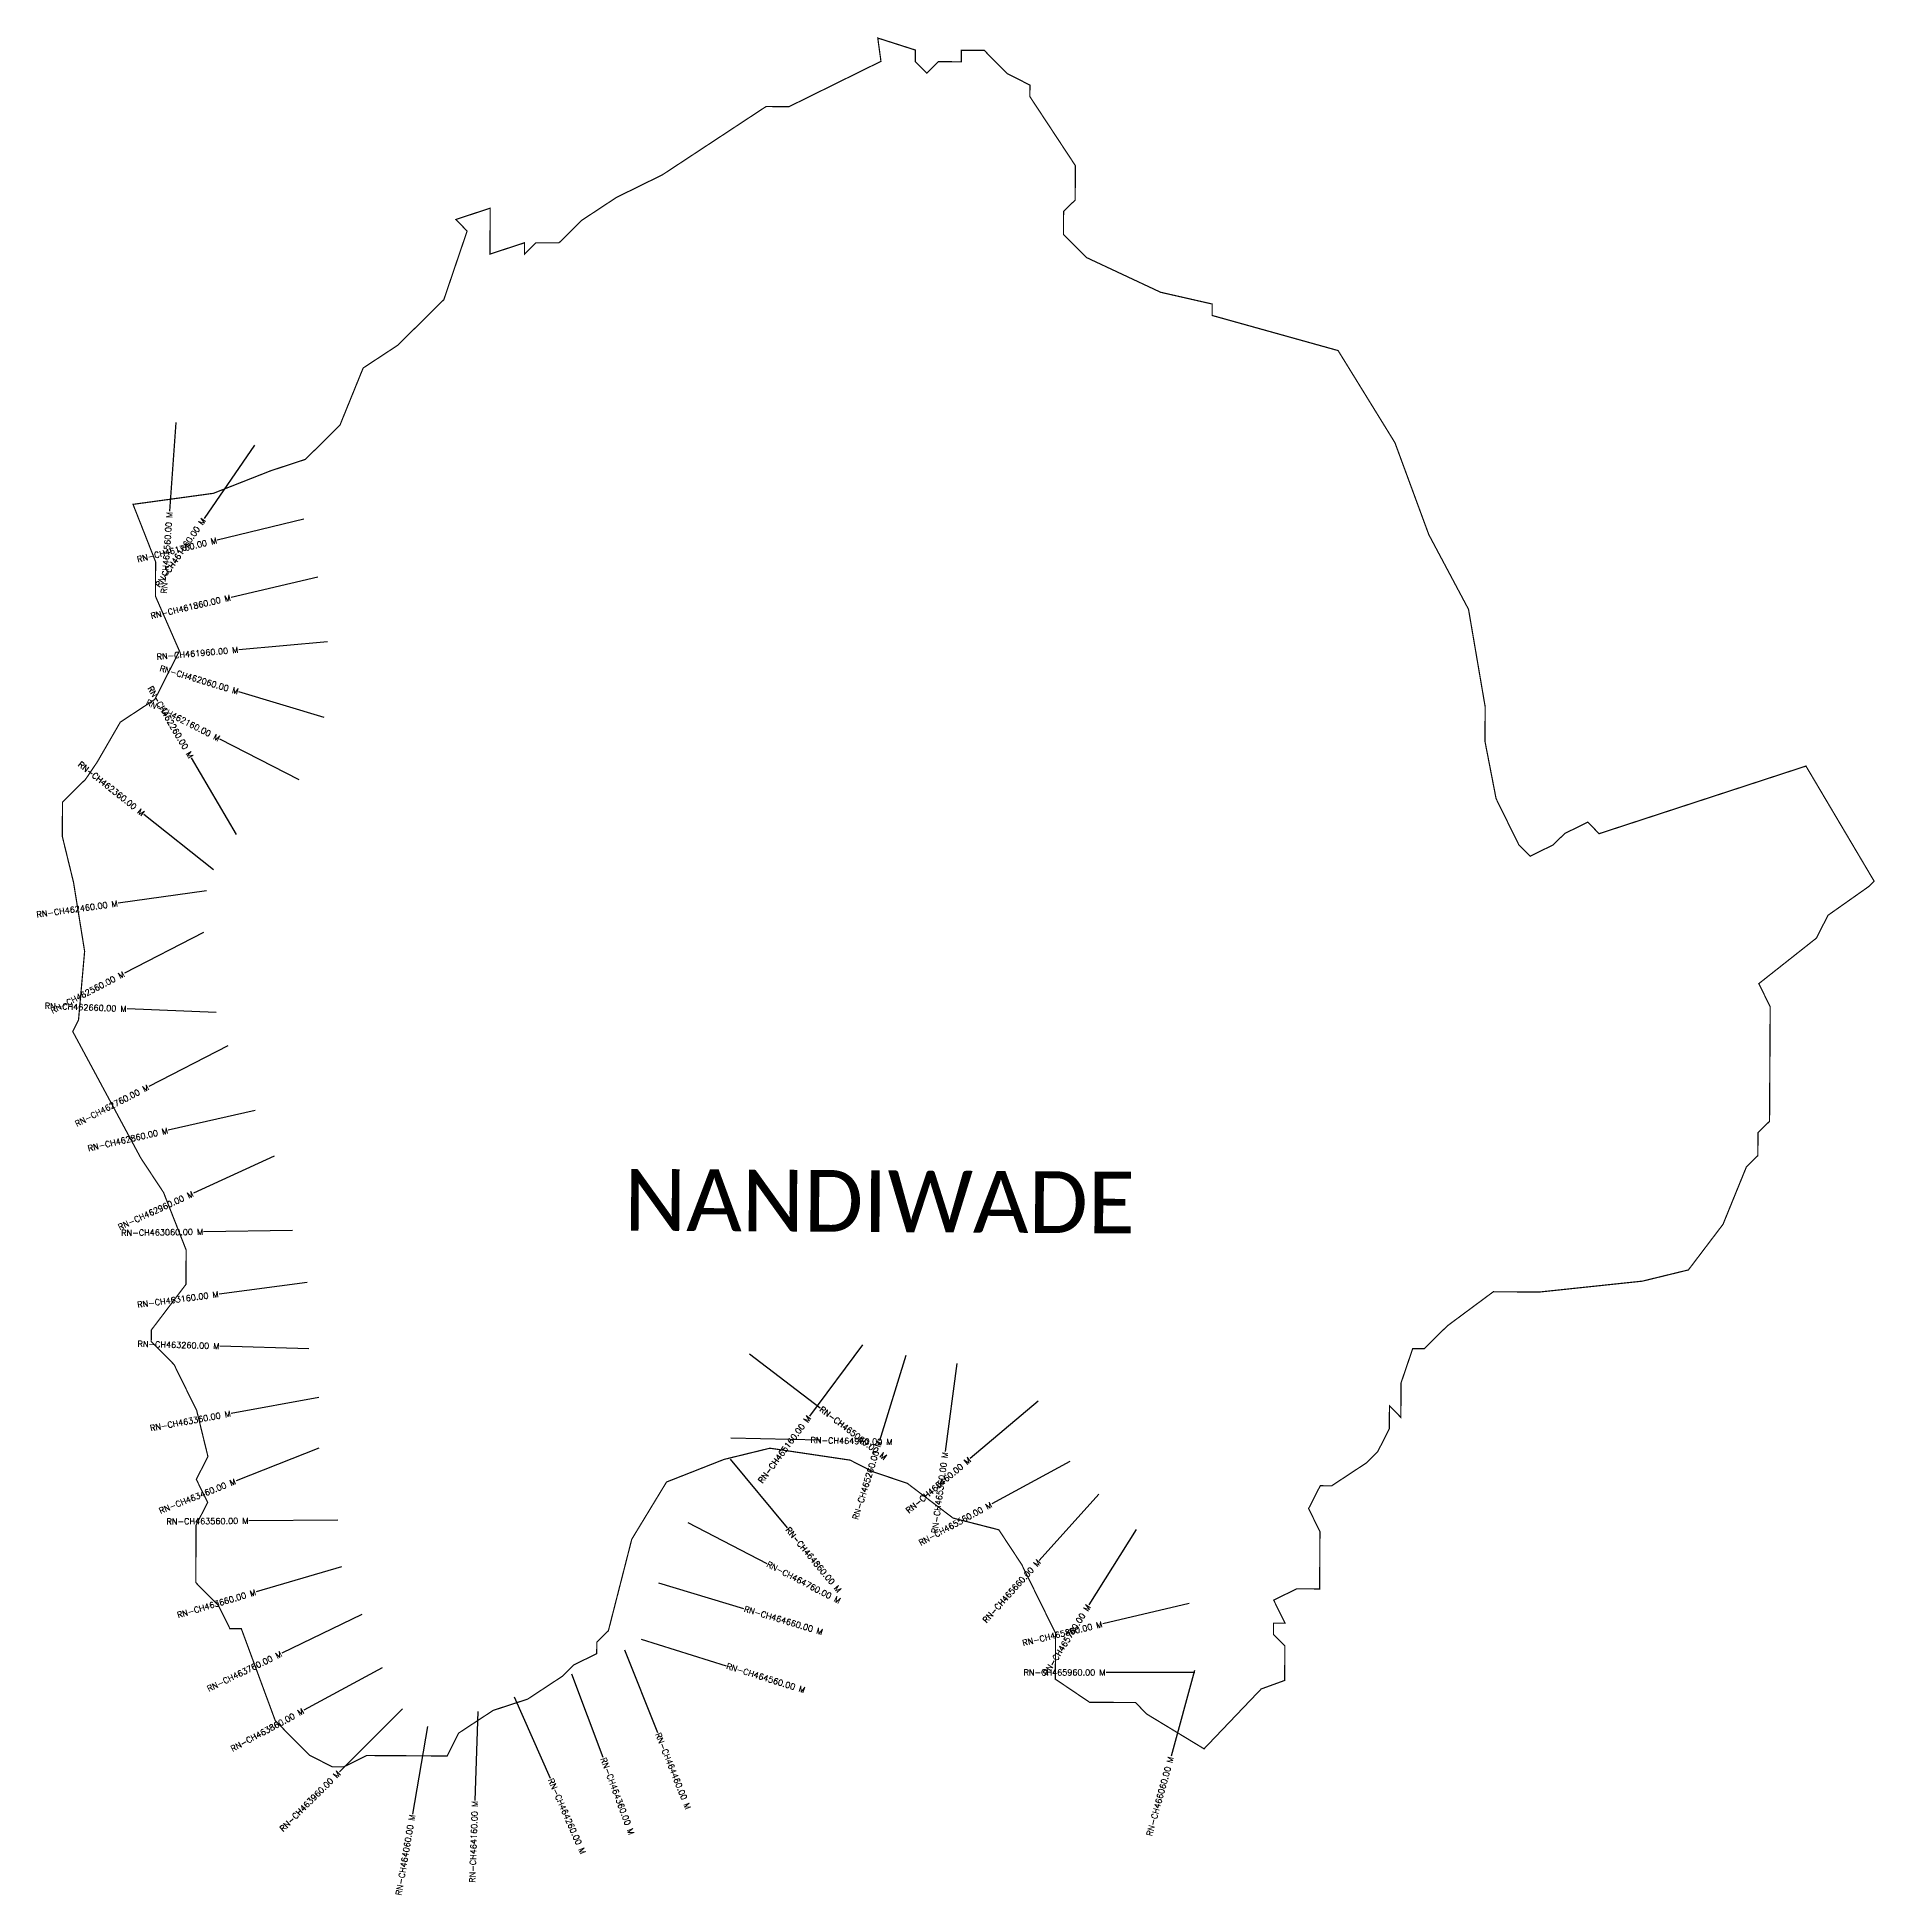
# Model space of a CAD drawing. Header units: metres. Extents: x 308589 to 311687, y 1909999 to 1913131.
import ezdxf
from ezdxf.enums import TextEntityAlignment as Align

# ---------------------------------------------------------------- set-up
doc = ezdxf.new("R2010")
doc.units = ezdxf.units.M
for name, color, linetype in [('CS', 134, 'Continuous'), ('CSMark', 6, 'Continuous'), ('VILLAGE NAME', 250, 'Continuous')]:
    doc.layers.add(name, color=color, linetype=linetype)
doc.styles.get("Standard").update_dxf_attribs({"font": 'simplex.shx'})

msp = doc.modelspace()

# ---------------------------------------------------------------- linework, layer by layer
at = {"color": 6, "const_width": 2, "flags": 128}
msp.add_lwpolyline([(309040.7, 1912419.1), (309099, 1912476.7), (309138.2, 1912573.2), (309196.4, 1912611.5), (309274.2, 1912688.4), (309313.5, 1912804.2), (309294.3, 1912823.6), (309352.4, 1912842.7), (309352, 1912765.3), (309410.1, 1912784.3), (309410.1, 1912764.9), (309429.4, 1912784.2), (309468.3, 1912784.2), (309507, 1912822.4), (309565.2, 1912860.8), (309642.8, 1912899), (309817.5, 1913014.1), (309856.1, 1913013.8), (310011.2, 1913090.3), (310005.8, 1913129.6), (310069.3, 1913109.3), (310069.3, 1913089.8), (310088.5, 1913070.5), (310107.9, 1913089.7), (310146.6, 1913089.5), (310146.7, 1913108.9), (310185.4, 1913108.7), (310223.8, 1913069.8), (310262.4, 1913050.2), (310262.2, 1913030.9), (310339, 1912914.4), (310338.6, 1912856.4), (310319.1, 1912837.2), (310318.9, 1912798.5), (310357.4, 1912759.6), (310482.7, 1912700.9), (310569.6, 1912681.1), (310569.5, 1912661.8), (310781.9, 1912602.6), (310877.7, 1912447.3), (310934.8, 1912292.3), (311001.8, 1912166.3), (311029.9, 1912001.8), (311029.5, 1911943.8), (311048.3, 1911847), (311086.5, 1911769.4), (311105.8, 1911750), (311144.5, 1911769.1), (311164, 1911788.3), (311202.8, 1911807.4), (311222, 1911788), (311570.7, 1911902), (311685.6, 1911708), (311675.9, 1911698.4), (311607.9, 1911650.4), (311588.3, 1911611.9), (311491.2, 1911535.1), (311510.4, 1911496.3), (311509.3, 1911303), (311489.8, 1911283.7), (311489.6, 1911245.1), (311470.2, 1911225.9), (311430.9, 1911129.4), (311372.5, 1911052.4), (311295, 1911033.5), (311121, 1911015.1), (311043.6, 1911015.6), (310966, 1910958), (310927.1, 1910919.5), (310907.7, 1910919.7), (310888, 1910861.8), (310887.7, 1910803.8), (310868.5, 1910823.2), (310868.3, 1910784.6), (310848.7, 1910746), (310829.3, 1910726.8), (310771.1, 1910688.4), (310751.8, 1910688.5), (310732.2, 1910650), (310751.3, 1910611.2), (310750.8, 1910514.5), (310712.1, 1910514.7), (310673.3, 1910495.6), (310692.4, 1910456.8), (310673.1, 1910456.9), (310673, 1910437.6), (310692.2, 1910418.2), (310691.8, 1910360.2), (310652.2, 1910345.8), (310555.9, 1910244.9), (310459.5, 1910303.4), (310440.3, 1910322.9), (310362.9, 1910323.4), (310305.2, 1910362.4), (310305.6, 1910439.7), (310248.3, 1910556), (310209.9, 1910614.2), (310132.7, 1910634), (310055.7, 1910692.5), (309997.8, 1910712.1), (309959.2, 1910731.7), (309824, 1910751.8), (309746.6, 1910732.9), (309649.7, 1910694.8), (309591.1, 1910598.4), (309551.6, 1910443.9), (309532.1, 1910424.7), (309532, 1910405.4), (309493.2, 1910386.3), (309473.8, 1910367.1), (309415.5, 1910328.7), (309357.4, 1910309.7), (309299.2, 1910271.4), (309279.7, 1910232.8), (309144.3, 1910233.6), (309105.5, 1910214.5), (309086.2, 1910214.6), (309047.6, 1910234.1), (308990, 1910292.4), (308932.8, 1910447.4), (308913.5, 1910447.6), (308894.4, 1910486.3), (308856, 1910525.2), (308856.5, 1910621.9), (308876, 1910660.5), (308856.9, 1910699.2), (308876.5, 1910737.8), (308857.6, 1910815.2), (308819.4, 1910892.8), (308781.1, 1910931.5), (308780.9, 1910931.7), (308781, 1910951), (308839.4, 1911028), (308839.8, 1911086), (308801.7, 1911182.9), (308763.3, 1911241.1), (308648.5, 1911454.5), (308658.3, 1911473.8), (308668.6, 1911589.7), (308649.9, 1911705.9), (308631, 1911783.3), (308631.3, 1911841.3), (308670.2, 1911879.7), (308689.7, 1911908.6), (308728.8, 1911976.1), (308787, 1912014.4), (308828.4, 1912096.1), (308788, 1912188.4), (308788.3, 1912246.4), (308750.2, 1912343.3), (308885.7, 1912361.9), (308982.6, 1912400), (309040.7, 1912419.1)], dxfattribs=at)
at = {"layer": 'CS'}
for p, q in [((308822.1, 1912481.3), (308811.8, 1912331.6)), ((308955.1, 1912443.1), (308870, 1912319.6)), ((309038, 1912318.2), (308892.2, 1912282.9)), ((309061.6, 1912220.4), (308915.5, 1912186.3)), ((309078, 1912111.2), (308928.6, 1912098.2)), ((309072.2, 1911983.7), (308928.7, 1912027.2)), ((309030.2, 1911878.7), (308896.8, 1911947.2)), ((308924.8, 1911786.4), (308848.9, 1911915.7)), ((308886.1, 1911727), (308768.6, 1911820.3)), ((308873.8, 1911691.4), (308725.2, 1911670.6)), ((308869, 1911621.6), (308735.8, 1911552.6)), ((308890.2, 1911486.4), (308740.3, 1911492.4)), ((308910.1, 1911430.3), (308776.7, 1911361.6)), ((308956, 1911321), (308809.7, 1911287.8)), ((308988.4, 1911244.4), (308852.1, 1911181.8)), ((309019.3, 1911118.7), (308869.3, 1911116.7)), ((309044, 1911031.2), (308895.3, 1911011.7)), ((309046.7, 1910919.5), (308896.8, 1910923.8)), ((309980.3, 1910926.1), (309890.5, 1910805.9)), ((309789.7, 1910911.1), (309908.8, 1910819.9)), ((310052.9, 1910907.9), (310008.7, 1910764.5)), ((310139.1, 1910894.7), (310119.5, 1910746)), ((309063.3, 1910837.5), (308915.8, 1910810.5)), ((310276.5, 1910830.9), (310161.7, 1910734.4)), ((309758.1, 1910769.5), (309908, 1910765.7)), ((309063.4, 1910752), (308923.9, 1910696.7)), ((309757, 1910733.1), (309852.8, 1910617.6)), ((310329.9, 1910729.6), (310198.2, 1910657.8)), ((310378.6, 1910674.1), (310278.2, 1910562.6)), ((309095.7, 1910630.4), (308945.7, 1910629.3)), ((309685.6, 1910626.7), (309818.7, 1910557.6)), ((310441.6, 1910614.9), (310361.9, 1910487.9)), ((309101.9, 1910551.9), (308958, 1910509.4)), ((309636.1, 1910524.7), (309779.7, 1910481.6)), ((310531, 1910490.2), (310385.1, 1910455.4)), ((309136.1, 1910471.3), (309001.1, 1910406)), ((309607, 1910429.9), (309750.2, 1910385.1)), ((309170, 1910381.2), (309038, 1910309.9)), ((309578.6, 1910411.6), (309634.6, 1910272.5)), ((309489.7, 1910371.2), (309542.4, 1910230.8)), ((310540.6, 1910373.7), (310390.6, 1910373.7)), ((310540, 1910376.9), (310500.2, 1910232.3)), ((309393, 1910332.5), (309453.5, 1910195.2)), ((309204.3, 1910312.3), (309098.2, 1910206.2)), ((309331.6, 1910307.9), (309326.7, 1910158)), ((309246.5, 1910282.7), (309221.2, 1910134.8))]:
    msp.add_line(p, q, dxfattribs=at)

# ---------------------------------------------------------------- texts
at = {"layer": 'CSMark'}
for s, rotation, p in [('RN-CH461560.00 M', 86.0467, (308811.7, 1912330.6)), ('RN-CH461660.00 M', 55.4512, (308869.4, 1912318.8)), ('RN-CH461760.00 M', 13.6056, (308891.3, 1912282.7)), ('RN-CH461860.00 M', 13.1076, (308914.5, 1912186.1)), ('RN-CH461960.00 M', 4.9583, (308927.6, 1912098.1)), ('RN-CH462060.00 M', 343.1608, (308927.7, 1912027.5)), ('RN-CH462160.00 M', 332.825, (308895.9, 1911947.7)), ('RN-CH462260.00 M', 300.425, (308848.4, 1911916.6)), ('RN-CH462360.00 M', 321.5645, (308767.8, 1911820.9)), ('RN-CH462460.00 M', 7.9605, (308724.2, 1911670.5)), ('RN-CH462560.00 M', 27.4091, (308734.9, 1911552.1)), ('RN-CH462660.00 M', 357.7072, (308739.3, 1911492.4)), ('RN-CH462760.00 M', 27.2591, (308775.9, 1911361.1)), ('RN-CH462860.00 M', 12.7606, (308808.8, 1911287.6)), ('RN-CH462960.00 M', 24.6684, (308851.2, 1911181.4)), ('RN-CH463060.00 M', 0.7598, (308868.3, 1911116.7)), ('RN-CH463160.00 M', 7.4754, (308894.3, 1911011.6)), ('RN-CH463260.00 M', 358.3577, (308895.8, 1910923.9)), ('RN-CH463360.00 M', 10.381, (308914.8, 1910810.3)), ('RN-CH465160.00 M', 53.2549, (309889.9, 1910805.1)), ('RN-CH465260.00 M', 72.8677, (310008.4, 1910763.6)), ('RN-CH465460.00 M', 40.0272, (310160.9, 1910733.8)), ('RN-CH465360.00 M', 82.4954, (310119.4, 1910745)), ('RN-CH463460.00 M', 21.6054, (308923, 1910696.4)), ('RN-CH463560.00 M', 0.4334, (308944.7, 1910629.3)), ('RN-CH465560.00 M', 28.5712, (310197.3, 1910657.4)), ('RN-CH465660.00 M', 48.0263, (310277.6, 1910561.9)), ('RN-CH463660.00 M', 16.4577, (308957.1, 1910509.1)), ('RN-CH465760.00 M', 57.8896, (310361.4, 1910487)), ('RN-CH465860.00 M', 13.4157, (310384.1, 1910455.1)), ('RN-CH463760.00 M', 25.8097, (309000.2, 1910405.6)), ('RN-CH463860.00 M', 28.3609, (309037.2, 1910309.5)), ('RN-CH466060.00 M', 74.6145, (310500, 1910231.3)), ('RN-CH463960.00 M', 45.0173, (309097.5, 1910205.5)), ('RN-CH464060.00 M', 80.2785, (309221, 1910133.9)), ('RN-CH464160.00 M', 88.1237, (309326.7, 1910157))]:
    msp.add_text(s, height=10, rotation=rotation, dxfattribs=at).set_placement(p, align=Align.MIDDLE_RIGHT)
for s, rotation, p in [('RN-CH465060.00 M', 322.5374, (309909.6, 1910819.3)), ('RN-CH464960.00 M', 358.5482, (309892.5, 1910765.7)), ('RN-CH464860.00 M', 309.6579, (309853.4, 1910616.8)), ('RN-CH464760.00 M', 332.5834, (309819.6, 1910557.2)), ('RN-CH464660.00 M', 343.2949, (309780.7, 1910481.3)), ('RN-CH464560.00 M', 342.6244, (309751.1, 1910384.8)), ('RN-CH464460.00 M', 291.9553, (309635, 1910271.6)), ('RN-CH464360.00 M', 290.5391, (309542.7, 1910229.8)), ('RN-CH464260.00 M', 293.778, (309453.9, 1910194.3))]:
    msp.add_text(s, height=10, rotation=rotation, dxfattribs=at).set_placement(p, align=Align.MIDDLE_LEFT)
msp.add_text('RN-CH465960.00 M', height=10, dxfattribs=at).set_placement((310389.6, 1910373.7), align=Align.MIDDLE_RIGHT)
at = {"layer": 'VILLAGE NAME', "insert": (309578.6, 1911222.8), "char_height": 104.042, "attachment_point": 1, "rotation": 359.6762}
msp.add_mtext_dynamic_manual_height_columns('{\\fCalibri|b0|i0|c0|p34;NANDIWADE}', width=1259.386, gutter_width=520.2, heights=[0], dxfattribs=at)

doc.saveas('drawing.dxf')
